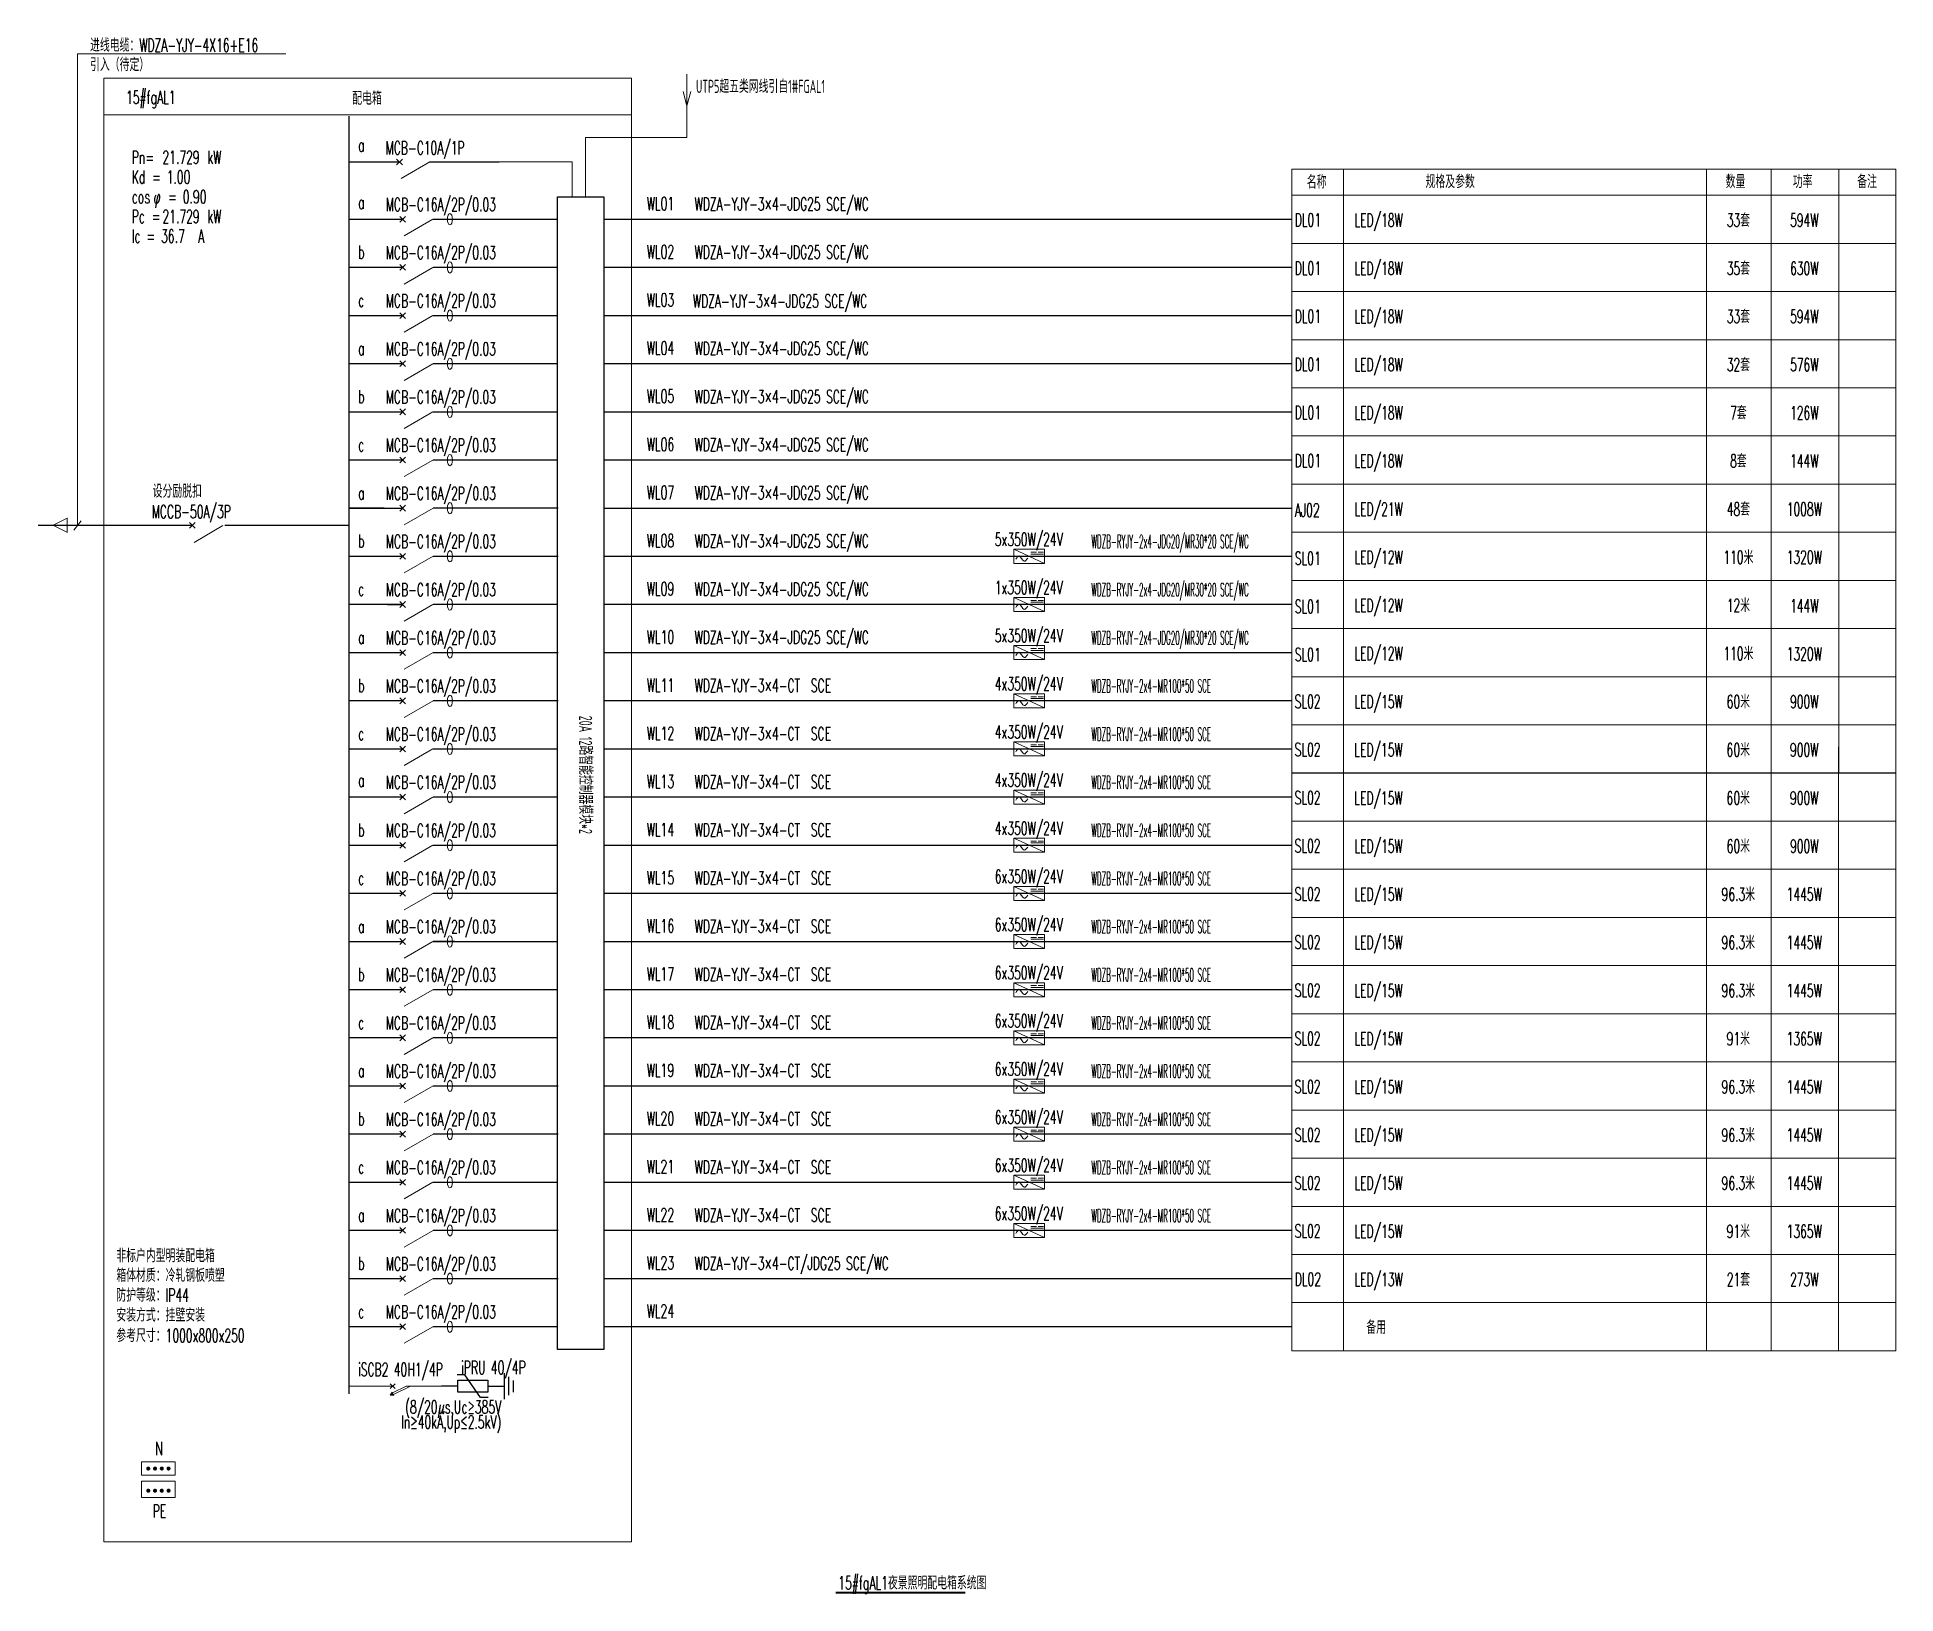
# Model space of a CAD drawing. Header units: millimetres. Extents: x -158656 to -149924, y -51573 to -51018.
# Drawn here: x -150419.5 to -149924.4, y -51432.2 to -51017.6 of the extents above; entities that cross this region are included whole.
import ezdxf
from ezdxf.enums import TextEntityAlignment as Align

# ---------------------------------------------------------------- set-up
doc = ezdxf.new("R2010")
doc.units = ezdxf.units.MM
doc.header["$MEASUREMENT"] = 0
doc.layers.get('0').update_dxf_attribs({"lineweight": 15})
doc.layers.add('0-配电系统图', color=7, linetype='Continuous', lineweight=18)
doc.layers.add('FG-说明', color=7, linetype='Continuous', lineweight=9)
for name, color, linetype in [('FG-灯具', 3, 'Continuous'), ('FG-照明文字说明', 7, 'Continuous'), ('电气', 3, 'Continuous')]:
    doc.layers.add(name, color=color, linetype=linetype)
doc.styles.add('_TEL_DIM', font='SIMPLEX', dxfattribs={"width": 0.8, "height": 3.5, "bigfont": 'HZTXT'})
doc.styles.add('XD2008', font='xd-hzs.shx', dxfattribs={"width": 0.7, "bigfont": 'xd-hztxt.shx'})

msp = doc.modelspace()

# ---------------------------------------------------------------- texts
at = {"layer": 'FG-照明文字说明', "color": 0, "style": 'XD2008', "width": 0.65}
msp.add_text('UTP5超五类网线引自1#FGAL1', height=3.5, dxfattribs=at).set_placement((-150244.01, -51032.47))
msp.add_text('20A 12路智能控制器模块*2', height=3.5, rotation=270, dxfattribs=at).set_placement((-150275.17, -51198.31))
at = {"layer": 'FG-说明', "style": '_TEL_DIM'}
for s, width, p in [('进线电缆：WDZA-YJY-4X16+E16', 0.6, (-150405.43, -51021.48, 27.42)), ('引入（待定）', 0.6, (-150405.43, -51026.67, 27.42)), ('15#fgAL1', 0.6, (-150395.86, -51035.38)), ('配电箱', 0.6, (-150335.59, -51035.62)), ('Pn=', 0.6, (-150394.3, -51051.36)), ('21.729', 0.6, (-150386.13, -51051.36)), ('kW', 0.6, (-150374.19, -51051.36)), ('a', 0.6, (-150334.03, -51048.1)), ('MCB-C10A/1P ', 0.6, (-150326.7, -51048.82)), ('Kd', 0.6, (-150394.3, -51056.61)), ('1.00', 0.6, (-150385, -51056.61)), ('=', 0.6, (-150388.9, -51056.61)), ('0.90', 0.6, (-150380.71, -51061.86)), ('名称', 0.6, (-150081.32, -51057.92)), ('规格及参数', 0.6, (-150049.69, -51057.82)), ('数量', 0.6, (-149969.76, -51057.82)), ('功率', 0.6, (-149951.87, -51057.82)), ('备注', 0.6, (-149934.72, -51057.82)), ('cos', 0.6, (-150394.3, -51061.86)), ('φ', 0.6, (-150388.54, -51061.86)), ('=', 0.6, (-150384.61, -51061.86)), ('a', 0.6, (-150334.03, -51063.36)), ('MCB-C16A/2P/0.03', 0.6, (-150326.65, -51063.91)), ('WL01', 0.6, (-150257.13, -51063.69)), ('WDZA-YJY-3×4-JDG25 SCE/WC', 0.6, (-150244.39, -51063.79)), ('Pc', 0.6, (-150394.3, -51067.11)), ('=', 0.6, (-150389.01, -51067.11)), ('21.729', 0.6, (-150386.13, -51067.1)), ('kW', 0.6, (-150374.19, -51067.1)), ('LED/18W', 0.6, (-150068.65, -51068.11, -88.1)), ('Ic', 0.6, (-150394.3, -51072.36)), ('=', 0.6, (-150390.39, -51072.36)), ('36.7', 0.6, (-150386.49, -51072.36)), ('A', 0.6, (-150376.66, -51072.36)), ('b', 0.6, (-150334.03, -51076.62)), ('MCB-C16A/2P/0.03', 0.6, (-150326.65, -51076.73)), ('WL02', 0.6, (-150257.13, -51076.51)), ('WDZA-YJY-3×4-JDG25 SCE/WC', 0.6, (-150244.39, -51076.61)), ('LED/18W', 0.6, (-150068.65, -51080.93, -88.1)), ('c', 0.6, (-150334.03, -51089.44)), ('MCB-C16A/2P/0.03', 0.6, (-150326.65, -51089.56)), ('WL03', 0.6, (-150257.13, -51089.34)), ('WDZA-YJY-3×4-JDG25 SCE/WC', 0.6, (-150244.84, -51089.64)), ('LED/18W', 0.6, (-150068.65, -51093.75, -88.1)), ('MCB-C16A/2P/0.03', 0.6, (-150326.65, -51102.38)), ('WDZA-YJY-3×4-JDG25 SCE/WC', 0.6, (-150244.39, -51102.25)), ('a', 0.6, (-150334.03, -51102.26)), ('WL04', 0.6, (-150257.13, -51102.16)), ('LED/18W', 0.6, (-150068.65, -51106.58, -88.1)), ('b', 0.6, (-150334.03, -51115.09)), ('MCB-C16A/2P/0.03', 0.6, (-150326.65, -51115.2)), ('WL05', 0.6, (-150257.13, -51114.98)), ('WDZA-YJY-3×4-JDG25 SCE/WC', 0.6, (-150244.39, -51115.08)), ('LED/18W', 0.6, (-150068.65, -51119.4, -88.1)), ('c', 0.6, (-150334.03, -51127.91)), ('MCB-C16A/2P/0.03', 0.6, (-150326.65, -51128.03)), ('WL06', 0.6, (-150257.13, -51127.81)), ('WDZA-YJY-3×4-JDG25 SCE/WC', 0.6, (-150244.39, -51127.9)), ('LED/18W', 0.6, (-150068.65, -51132.22, -88.1)), ('设分励脱扣', 0.6, (-150388.75, -51140.27, 11.52)), ('MCB-C16A/2P/0.03', 0.6, (-150326.64, -51140.85)), ('WL07', 0.6, (-150257.13, -51140.63)), ('WDZA-YJY-3×4-JDG25 SCE/WC', 0.6, (-150244.38, -51140.72)), ('MCCB-50A/3P', 0.6, (-150388.99, -51145.72)), ('a', 0.6, (-150334.03, -51140.73)), ('LED/21W', 0.6, (-150068.65, -51145.05, -88.1)), ('b', 0.6, (-150334.03, -51153.55)), ('MCB-C16A/2P/0.03', 0.6, (-150326.64, -51153.68)), ('WL08', 0.6, (-150257.13, -51153.46)), ('WDZA-YJY-3×4-JDG25 SCE/WC', 0.6, (-150244.38, -51153.55)), ('5x350W/24V', 0.6, (-150164.42, -51153.11)), ('WDZB-RYJY-2x4-JDG20/MR30*20 SCE/WC', 0.4, (-150138.66, -51153.67)), ('LED/12W', 0.6, (-150068.65, -51157.87, -88.1)), ('MCB-C16A/2P/0.03', 0.6, (-150326.65, -51166.5)), ('WDZA-YJY-3×4-JDG25 SCE/WC', 0.6, (-150244.39, -51166.37)), ('1x350W/24V', 0.6, (-150164.43, -51165.93)), ('WDZB-RYJY-2x4-JDG20/MR30*20 SCE/WC', 0.4, (-150138.67, -51166.5)), ('c', 0.6, (-150334.03, -51166.38)), ('WL09', 0.6, (-150257.13, -51166.28)), ('LED/12W', 0.6, (-150068.65, -51170.69, -88.1)), ('a', 0.6, (-150334.03, -51179.2)), ('MCB-C16A/2P/0.03', 0.6, (-150326.64, -51179.32)), ('WL10', 0.6, (-150257.13, -51179.1)), ('WDZA-YJY-3×4-JDG25 SCE/WC', 0.6, (-150244.39, -51179.19)), ('5x350W/24V', 0.6, (-150164.42, -51178.76)), ('WDZB-RYJY-2x4-JDG20/MR30*20 SCE/WC', 0.4, (-150138.67, -51179.32)), ('LED/12W', 0.6, (-150068.65, -51183.51, -88.1)), ('b', 0.6, (-150334.03, -51192.03)), ('MCB-C16A/2P/0.03', 0.6, (-150326.64, -51192.15)), ('WL11', 0.6, (-150257.13, -51191.93)), ('WDZA-YJY-3×4-CT  SCE', 0.6, (-150244.39, -51192.02)), ('4x350W/24V', 0.6, (-150164.42, -51191.58)), ('WDZB-RYJY-2x4-MR100*50 SCE', 0.4, (-150138.67, -51192.14)), ('LED/15W', 0.6, (-150068.66, -51196.34, -88.1)), ('MCB-C16A/2P/0.03', 0.6, (-150326.65, -51204.97)), ('WL12', 0.6, (-150257.13, -51204.75)), ('WDZA-YJY-3×4-CT  SCE', 0.6, (-150244.4, -51204.84)), ('4x350W/24V', 0.6, (-150164.42, -51204.41)), ('WDZB-RYJY-2x4-MR100*50 SCE', 0.4, (-150138.67, -51204.97)), ('c', 0.6, (-150334.03, -51204.85)), ('LED/15W', 0.6, (-150068.68, -51209.16, -88.1)), ('a', 0.6, (-150334.03, -51217.24)), ('MCB-C16A/2P/0.03', 0.6, (-150326.65, -51217.79)), ('WL13', 0.6, (-150257.14, -51217.57)), ('WDZA-YJY-3×4-CT  SCE', 0.6, (-150244.4, -51217.67)), ('4x350W/24V', 0.6, (-150164.42, -51217.23)), ('WDZB-RYJY-2x4-MR100*50 SCE', 0.4, (-150138.67, -51217.79)), ('LED/15W', 0.6, (-150068.68, -51221.99, -88.1)), ('MCB-C16A/2P/0.03', 0.6, (-150326.65, -51230.62)), ('WL14', 0.6, (-150257.14, -51230.4)), ('4x350W/24V', 0.6, (-150164.42, -51230.05)), ('b', 0.6, (-150334.03, -51230.5)), ('WDZA-YJY-3×4-CT  SCE', 0.6, (-150244.39, -51230.49)), ('WDZB-RYJY-2x4-MR100*50 SCE', 0.4, (-150138.67, -51230.61)), ('LED/15W', 0.6, (-150068.66, -51234.81, -88.1)), ('c', 0.6, (-150334.03, -51243.32)), ('MCB-C16A/2P/0.03', 0.6, (-150326.65, -51243.44)), ('WL15', 0.6, (-150257.14, -51243.22)), ('WDZA-YJY-3×4-CT  SCE', 0.6, (-150244.39, -51243.31)), ('6x350W/24V', 0.6, (-150164.42, -51242.87)), ('WDZB-RYJY-2x4-MR100*50 SCE', 0.4, (-150138.67, -51243.44)), ('LED/15W', 0.6, (-150068.66, -51247.64, -88.1)), ('6x350W/24V', 0.6, (-150164.42, -51255.7)), ('a', 0.6, (-150334.03, -51256.14)), ('MCB-C16A/2P/0.03', 0.6, (-150326.65, -51256.26)), ('WL16', 0.6, (-150257.14, -51256.04)), ('WDZA-YJY-3×4-CT  SCE', 0.6, (-150244.39, -51256.14)), ('WDZB-RYJY-2x4-MR100*50 SCE', 0.4, (-150138.67, -51256.26)), ('LED/15W', 0.6, (-150068.66, -51260.46, -88.1)), ('b', 0.6, (-150334.03, -51268.97)), ('MCB-C16A/2P/0.03', 0.6, (-150326.65, -51269.08)), ('WL17', 0.6, (-150257.14, -51268.86)), ('WDZA-YJY-3×4-CT  SCE', 0.6, (-150244.39, -51268.96)), ('6x350W/24V', 0.6, (-150164.42, -51268.52)), ('WDZB-RYJY-2x4-MR100*50 SCE', 0.4, (-150138.67, -51269.08)), ('LED/15W', 0.6, (-150068.66, -51273.28, -88.1)), ('c', 0.6, (-150334.03, -51281.79)), ('MCB-C16A/2P/0.03', 0.6, (-150326.65, -51281.91)), ('WL18', 0.6, (-150257.14, -51281.69)), ('WDZA-YJY-3×4-CT  SCE', 0.6, (-150244.39, -51281.78)), ('6x350W/24V', 0.6, (-150164.42, -51281.34)), ('WDZB-RYJY-2x4-MR100*50 SCE', 0.4, (-150138.67, -51281.91)), ('LED/15W', 0.6, (-150068.66, -51286.1, -88.1)), ('MCB-C16A/2P/0.03', 0.6, (-150326.64, -51294.73)), ('WL19', 0.6, (-150257.14, -51294.51)), ('WDZA-YJY-3×4-CT  SCE', 0.6, (-150244.39, -51294.61)), ('6x350W/24V', 0.6, (-150164.42, -51294.17)), ('WDZB-RYJY-2x4-MR100*50 SCE', 0.4, (-150138.67, -51294.73)), ('a', 0.6, (-150334.03, -51294.61)), ('LED/15W', 0.6, (-150068.66, -51298.93, -88.1)), ('b', 0.6, (-150334.03, -51307.43)), ('MCB-C16A/2P/0.03', 0.6, (-150326.64, -51307.56)), ('WL20', 0.6, (-150257.14, -51307.33)), ('WDZA-YJY-3×4-CT  SCE', 0.6, (-150244.39, -51307.43)), ('6x350W/24V', 0.6, (-150164.42, -51306.99)), ('WDZB-RYJY-2x4-MR100*50 SCE', 0.4, (-150138.67, -51307.55)), ('LED/15W', 0.6, (-150068.66, -51311.75, -88.1)), ('6x350W/24V', 0.6, (-150164.42, -51319.81)), ('c', 0.6, (-150334.03, -51320.26)), ('MCB-C16A/2P/0.03', 0.6, (-150326.65, -51320.38)), ('WL21', 0.6, (-150257.14, -51320.16)), ('WDZA-YJY-3×4-CT  SCE', 0.6, (-150244.39, -51320.25)), ('WDZB-RYJY-2x4-MR100*50 SCE', 0.4, (-150138.67, -51320.38)), ('LED/15W', 0.6, (-150068.66, -51324.57, -88.1)), ('a', 0.6, (-150334.03, -51333.08)), ('MCB-C16A/2P/0.03', 0.6, (-150326.64, -51333.2)), ('WL22', 0.6, (-150257.14, -51332.98)), ('WDZA-YJY-3×4-CT  SCE', 0.6, (-150244.39, -51333.08)), ('6x350W/24V', 0.6, (-150164.42, -51332.64)), ('WDZB-RYJY-2x4-MR100*50 SCE', 0.4, (-150138.67, -51333.2)), ('LED/15W', 0.6, (-150068.66, -51337.4, -88.1)), ('非标户内型明装配电箱', 0.6, (-150398.43, -51343.87)), ('箱体材质：冷轧钢板喷塑', 0.6, (-150398.43, -51349.11)), ('b', 0.6, (-150334.03, -51345.91)), ('MCB-C16A/2P/0.03', 0.6, (-150326.64, -51346.03)), ('WL23', 0.6, (-150257.14, -51345.8)), ('WDZA-YJY-3×4-CT/JDG25 SCE/WC', 0.6, (-150244.39, -51345.9)), ('防护等级：IP44 ', 0.6, (-150398.43, -51354.37)), ('LED/13W', 0.6, (-150068.65, -51350.22, -88.1)), ('MCB-C16A/2P/0.03', 0.6, (-150326.65, -51358.85)), ('WL24', 0.6, (-150257.14, -51358.63)), ('安装方式：挂壁安装', 0.6, (-150398.43, -51359.69)), ('c', 0.6, (-150334.03, -51358.73)), ('备用', 0.6, (-150065.46, -51362.95)), ('参考尺寸：1000x800x250', 0.6, (-150398.43, -51365.12)), ('N', 0.6, (-150388.05, -51395.21)), ('PE', 0.6, (-150388.75, -51411.88)), ('15#fgAL1夜景照明配电箱系统图', 0.6, (-150206.13, -51431.01))]:
    msp.add_text(s, height=3.5, dxfattribs=dict(at, width=width)).set_placement(p)
at = {"layer": 'FG-说明', "style": '_TEL_DIM', "width": 0.6}
for s, p in [('DL01', (-150084.54, -51066.28)), ('DL01', (-150084.54, -51079.11)), ('DL01', (-150084.54, -51091.93)), ('DL01', (-150084.54, -51104.75)), ('DL01', (-150084.54, -51117.57)), ('DL01', (-150084.54, -51130.4)), ('AJ02', (-150084.54, -51143.57)), ('SL01', (-150084.54, -51156.39)), ('SL01', (-150084.54, -51169.22)), ('SL01', (-150084.54, -51182.04)), ('SL02', (-150084.56, -51194.52)), ('SL02', (-150084.57, -51207.34)), ('SL02', (-150084.57, -51220.16)), ('SL02', (-150084.56, -51232.99)), ('SL02', (-150084.56, -51245.81)), ('SL02', (-150084.56, -51258.63)), ('SL02', (-150084.56, -51271.46)), ('SL02', (-150084.56, -51284.28)), ('SL02', (-150084.56, -51297.1)), ('SL02', (-150084.56, -51309.92)), ('SL02', (-150084.56, -51322.75)), ('SL02', (-150084.56, -51335.57)), ('DL02', (-150084.54, -51348.4))]:
    msp.add_text(s, height=3.5, dxfattribs=at).set_placement(p, align=Align.MIDDLE_LEFT)
for s, p in [('33套', (-149966.36, -51068.11)), ('594W', (-149948.82, -51068.11)), ('35套', (-149966.36, -51080.93)), ('630W', (-149948.82, -51080.93)), ('33套', (-149966.36, -51093.75)), ('594W', (-149948.82, -51093.75)), ('32套', (-149966.36, -51106.58)), ('576W', (-149948.82, -51106.58)), ('7套', (-149966.36, -51119.4)), ('126W', (-149948.82, -51119.4)), ('8套', (-149966.36, -51132.22)), ('144W', (-149948.82, -51132.22)), ('48套', (-149966.36, -51145.05)), ('1008W', (-149948.82, -51145.05)), ('110米', (-149966.36, -51157.87)), ('1320W', (-149948.82, -51157.87)), ('12米', (-149966.36, -51170.69)), ('144W', (-149948.82, -51170.8)), ('110米', (-149966.36, -51183.51)), ('1320W', (-149948.82, -51183.63)), ('60米', (-149966.38, -51196.34)), ('900W', (-149948.83, -51196.34)), ('60米', (-149966.39, -51209.16)), ('900W', (-149948.84, -51209.16)), ('60米', (-149966.39, -51221.99)), ('900W', (-149948.84, -51221.99)), ('60米', (-149966.38, -51234.81)), ('900W', (-149948.83, -51234.81)), ('96.3米', (-149966.38, -51247.64)), ('1445W', (-149948.83, -51247.64)), ('96.3米', (-149966.38, -51260.46)), ('1445W', (-149948.83, -51260.46)), ('96.3米', (-149966.38, -51273.28)), ('1445W', (-149948.83, -51273.28)), ('91米', (-149966.38, -51286.1)), ('1365W', (-149948.83, -51286.1)), ('96.3米', (-149966.38, -51298.93)), ('1445W', (-149948.83, -51298.93)), ('96.3米', (-149966.38, -51311.75)), ('1445W', (-149948.83, -51311.75)), ('96.3米', (-149966.38, -51324.57)), ('1445W', (-149948.83, -51324.57)), ('91米', (-149966.38, -51337.4)), ('1365W', (-149948.83, -51337.4)), ('21套', (-149966.36, -51350.22)), ('273W', (-149948.82, -51350.22)), ('iSCB2 40H1/4P', (-150322.76, -51374.17)), ('iPRU 40/4P', (-150297.98, -51373.67))]:
    msp.add_text(s, height=3.5, dxfattribs=at).set_placement(p, align=Align.CENTER)
for s, p in [('(8/20μs,Uc≥385V', (-150295.91, -51384.17)), ('In≥40kA,Up≤2.5kV)', (-150295.91, -51388.17))]:
    msp.add_text(s, height=3.5, dxfattribs=at).set_placement(p, align=Align.RIGHT)

# ---------------------------------------------------------------- blocks, each defined once
blk = doc.blocks.new('0208D')
at = {"color": 3, "linetype": 'Continuous', "const_width": 0.3}
blk.add_lwpolyline([(0, -7.5), (0, 0)], dxfattribs=at)
blk.add_lwpolyline([(0, -7.5), (2.5, -2.5), (-2.5, -2.5)], close=True, dxfattribs=at)
blk = doc.blocks.new('过流保护SPD')
at = {"layer": '电气', "color": 3}
for p, q in [((435, 0), (0, 0)), ((625, 298), (424, 298)), ((435, 163), (1235, 163)), ((435, -163), (435, 163)), ((1046, -298), (625, 298)), ((1235, 163), (1235, -163)), ((1235, 0), (1671, 0)), ((1671, 347), (1671, -347)), ((1789, 251), (1789, -242)), ((1911, 152), (1911, -157)), ((1235, -163), (435, -163)), ((1246, -298), (1046, -298))]:
    blk.add_line(p, q, dxfattribs=at)

# ---------------------------------------------------------------- hatches: boundary and pattern name
at = {"layer": 'FG-说明'}
msp.add_hatch(color=256, dxfattribs=at).paths.add_polyline_path([(-150325.49, -51379.28), (-150324.49, -51379.34), (-150324.93, -51378.45)])

# ---------------------------------------------------------------- linework, layer by layer
at = {"color": 4}
msp.add_line((-150277, -51060.14), (-150277, -51050.85), dxfattribs=at)
for p, q in [((-150085.32, -51052.76), (-150085.32, -51213.57)), ((-150071.54, -51052.76), (-150071.54, -51213.57)), ((-149974.86, -51052.76), (-149974.86, -51213.57)), ((-149957.61, -51052.76), (-149957.61, -51213.57)), ((-149939.64, -51052.76), (-149939.64, -51213.57)), ((-149924.42, -51052.76), (-149924.42, -51213.57)), ((-150071.56, -51206.64), (-150071.56, -51367.46)), ((-149974.87, -51206.64), (-149974.87, -51367.46)), ((-149957.62, -51206.64), (-149957.62, -51367.46)), ((-149939.65, -51206.64), (-149939.65, -51367.46)), ((-150085.32, -51213.57), (-150085.33, -51367.46)), ((-149924.42, -51213.57), (-149924.43, -51367.46))]:
    msp.add_line(p, q)
for points in [[(-150265.94, -51044.32), (-150246.44, -51044.32), (-150246.44, -51027.47)], [(-150247.44, -51032.12), (-150246.44, -51035.9)], [(-150245.43, -51032.12), (-150246.44, -51035.9)], [(-150265.94, -51044.32), (-150273.43, -51044.32), (-150273.43, -51060.14)]]:
    msp.add_lwpolyline(points)
msp.add_lwpolyline([(-150296.41, -51050.85), (-150277, -51050.85)], dxfattribs=at)
at = {"layer": '0-配电系统图', "ltscale": 0.2}
for p, q in [((-150408.77, -51147.64), (-150408.76, -51022.06)), ((-150408.76, -51022.06), (-150353.27, -51022.06)), ((-150407.78, -51146.38), (-150409.76, -51148.9)), ((-150378.94, -51148.41), (-150377.4, -51146.86)), ((-150378.94, -51146.86), (-150377.4, -51148.41)), ((-150370.09, -51147.63), (-150377.7, -51152.16))]:
    msp.add_line(p, q, dxfattribs=at)
at = {"layer": '0-配电系统图', "ltscale": 100}
msp.add_line((-150401.79, -51038.3), (-150261.17, -51038.3), dxfattribs=at)
at = {"layer": '0-配电系统图'}
for p, q in [((-150323.78, -51050.08), (-150322.23, -51051.62)), ((-150323.78, -51051.62), (-150322.23, -51050.08)), ((-150314.93, -51050.85), (-150322.59, -51055.27)), ((-150322.92, -51065.34), (-150321.37, -51066.88)), ((-150322.92, -51066.88), (-150321.37, -51065.34)), ((-150322.92, -51065.34), (-150321.37, -51066.88)), ((-150322.92, -51066.88), (-150321.37, -51065.34)), ((-150314.08, -51066.1), (-150321.73, -51070.53)), ((-150322.92, -51078.16), (-150321.37, -51079.7)), ((-150322.92, -51079.7), (-150321.37, -51078.16)), ((-150322.92, -51078.16), (-150321.37, -51079.7)), ((-150322.92, -51079.7), (-150321.37, -51078.16)), ((-150314.08, -51078.93), (-150321.73, -51083.35)), ((-150322.92, -51090.98), (-150321.37, -51092.53)), ((-150322.92, -51092.53), (-150321.37, -51090.98)), ((-150322.92, -51090.98), (-150321.37, -51092.53)), ((-150322.92, -51092.53), (-150321.37, -51090.98)), ((-150314.08, -51091.75), (-150321.73, -51096.17)), ((-150322.92, -51103.81), (-150321.37, -51105.35)), ((-150322.92, -51105.35), (-150321.37, -51103.81)), ((-150322.92, -51103.81), (-150321.37, -51105.35)), ((-150322.92, -51105.35), (-150321.37, -51103.81)), ((-150314.08, -51104.57), (-150321.73, -51109)), ((-150322.92, -51116.63), (-150321.37, -51118.17)), ((-150322.92, -51118.17), (-150321.37, -51116.63)), ((-150322.92, -51116.63), (-150321.37, -51118.17)), ((-150322.92, -51118.17), (-150321.37, -51116.63)), ((-150314.08, -51117.4), (-150321.73, -51121.82)), ((-150322.92, -51129.45), (-150321.37, -51131)), ((-150322.92, -51131), (-150321.37, -51129.45)), ((-150322.92, -51129.45), (-150321.37, -51131)), ((-150322.92, -51131), (-150321.37, -51129.45)), ((-150314.08, -51130.22), (-150321.73, -51134.64)), ((-150322.92, -51142.27), (-150321.37, -51143.82)), ((-150322.92, -51143.82), (-150321.37, -51142.27)), ((-150322.91, -51142.27), (-150321.37, -51143.82)), ((-150322.91, -51143.82), (-150321.37, -51142.27)), ((-150322.91, -51142.27), (-150321.37, -51143.82)), ((-150322.91, -51143.82), (-150321.37, -51142.27)), ((-150314.07, -51143.04), (-150321.73, -51147.46)), ((-150322.92, -51155.1), (-150321.37, -51156.65)), ((-150322.92, -51156.65), (-150321.37, -51155.1)), ((-150322.91, -51155.1), (-150321.37, -51156.65)), ((-150322.91, -51156.65), (-150321.37, -51155.1)), ((-150322.91, -51155.1), (-150321.37, -51156.65)), ((-150322.91, -51156.65), (-150321.37, -51155.1)), ((-150314.07, -51155.87), (-150321.72, -51160.29)), ((-150322.92, -51167.92), (-150321.37, -51169.47)), ((-150322.92, -51169.47), (-150321.37, -51167.92)), ((-150322.92, -51167.92), (-150321.37, -51169.47)), ((-150322.92, -51169.47), (-150321.37, -51167.92)), ((-150314.08, -51168.69), (-150321.73, -51173.11)), ((-150322.92, -51180.75), (-150321.37, -51182.29)), ((-150322.92, -51182.29), (-150321.37, -51180.75)), ((-150322.91, -51180.75), (-150321.37, -51182.29)), ((-150322.91, -51182.29), (-150321.37, -51180.75)), ((-150322.91, -51180.75), (-150321.37, -51182.29)), ((-150322.91, -51182.29), (-150321.37, -51180.75)), ((-150314.07, -51181.51), (-150321.73, -51185.94)), ((-150322.92, -51193.57), (-150321.37, -51195.12)), ((-150322.92, -51195.12), (-150321.37, -51193.57)), ((-150322.91, -51193.57), (-150321.37, -51195.12)), ((-150322.91, -51195.12), (-150321.37, -51193.57)), ((-150322.91, -51193.57), (-150321.37, -51195.12)), ((-150322.91, -51195.12), (-150321.37, -51193.57)), ((-150314.07, -51194.34), (-150321.72, -51198.76)), ((-150322.92, -51206.39), (-150321.37, -51207.94)), ((-150322.92, -51207.94), (-150321.37, -51206.39)), ((-150322.92, -51206.39), (-150321.37, -51207.94)), ((-150322.92, -51207.94), (-150321.37, -51206.39)), ((-150314.08, -51207.16), (-150321.73, -51211.58)), ((-150322.92, -51219.22), (-150321.37, -51220.76)), ((-150322.92, -51220.76), (-150321.37, -51219.22)), ((-150322.92, -51219.22), (-150321.37, -51220.76)), ((-150322.92, -51220.76), (-150321.37, -51219.22)), ((-150314.08, -51219.99), (-150321.73, -51224.41)), ((-150322.92, -51232.04), (-150321.37, -51233.59)), ((-150322.92, -51233.59), (-150321.37, -51232.04)), ((-150322.92, -51232.04), (-150321.37, -51233.59)), ((-150322.92, -51233.59), (-150321.37, -51232.04)), ((-150314.08, -51232.81), (-150321.73, -51237.23)), ((-150322.92, -51244.86), (-150321.37, -51246.41)), ((-150322.92, -51246.41), (-150321.37, -51244.86)), ((-150322.92, -51244.86), (-150321.37, -51246.41)), ((-150322.92, -51246.41), (-150321.37, -51244.86)), ((-150314.08, -51245.63), (-150321.73, -51250.05)), ((-150322.92, -51257.69), (-150321.37, -51259.23)), ((-150322.92, -51259.23), (-150321.37, -51257.69)), ((-150322.92, -51257.69), (-150321.37, -51259.23)), ((-150322.92, -51259.23), (-150321.37, -51257.69)), ((-150314.08, -51258.45), (-150321.73, -51262.88)), ((-150322.92, -51270.51), (-150321.37, -51272.05)), ((-150322.92, -51272.05), (-150321.37, -51270.51)), ((-150322.92, -51270.51), (-150321.37, -51272.05)), ((-150322.92, -51272.05), (-150321.37, -51270.51)), ((-150314.08, -51271.28), (-150321.73, -51275.7)), ((-150322.92, -51283.33), (-150321.37, -51284.88)), ((-150322.92, -51284.88), (-150321.37, -51283.33)), ((-150322.92, -51283.33), (-150321.37, -51284.88)), ((-150322.92, -51284.88), (-150321.37, -51283.33)), ((-150314.08, -51284.1), (-150321.73, -51288.52)), ((-150322.92, -51296.15), (-150321.37, -51297.7)), ((-150322.92, -51297.7), (-150321.37, -51296.15)), ((-150322.91, -51296.15), (-150321.37, -51297.7)), ((-150322.91, -51297.7), (-150321.37, -51296.15)), ((-150322.91, -51296.15), (-150321.37, -51297.7)), ((-150322.91, -51297.7), (-150321.37, -51296.15)), ((-150314.07, -51296.92), (-150321.73, -51301.34)), ((-150322.92, -51308.98), (-150321.37, -51310.53)), ((-150322.92, -51310.53), (-150321.37, -51308.98)), ((-150322.91, -51308.98), (-150321.37, -51310.53)), ((-150322.91, -51310.53), (-150321.37, -51308.98)), ((-150322.91, -51308.98), (-150321.37, -51310.53)), ((-150322.91, -51310.53), (-150321.37, -51308.98)), ((-150314.07, -51309.75), (-150321.72, -51314.17)), ((-150322.92, -51321.8), (-150321.37, -51323.35)), ((-150322.92, -51323.35), (-150321.37, -51321.8)), ((-150322.92, -51321.8), (-150321.37, -51323.35)), ((-150322.92, -51323.35), (-150321.37, -51321.8)), ((-150314.08, -51322.57), (-150321.73, -51326.99)), ((-150322.92, -51334.63), (-150321.37, -51336.17)), ((-150322.92, -51336.17), (-150321.37, -51334.63)), ((-150322.91, -51334.63), (-150321.37, -51336.17)), ((-150322.91, -51336.17), (-150321.37, -51334.63)), ((-150322.91, -51334.63), (-150321.37, -51336.17)), ((-150322.91, -51336.17), (-150321.37, -51334.63)), ((-150314.07, -51335.39), (-150321.73, -51339.82)), ((-150322.92, -51347.45), (-150321.37, -51349)), ((-150322.92, -51349), (-150321.37, -51347.45)), ((-150322.91, -51347.45), (-150321.37, -51349)), ((-150322.91, -51349), (-150321.37, -51347.45)), ((-150322.91, -51347.45), (-150321.37, -51349)), ((-150322.91, -51349), (-150321.37, -51347.45)), ((-150314.07, -51348.22), (-150321.72, -51352.64)), ((-150322.92, -51360.27), (-150321.37, -51361.82)), ((-150322.92, -51361.82), (-150321.37, -51360.27)), ((-150322.92, -51360.27), (-150321.37, -51361.82)), ((-150322.92, -51361.82), (-150321.37, -51360.27)), ((-150314.08, -51361.04), (-150321.73, -51365.46)), ((-150382.72, -51397.01), (-150391.72, -51397.01)), ((-150391.72, -51397.01), (-150391.72, -51400.61)), ((-150382.72, -51400.61), (-150382.72, -51397.01)), ((-150391.72, -51400.61), (-150382.72, -51400.61)), ((-150382.72, -51402.16), (-150391.72, -51402.16)), ((-150391.72, -51402.16), (-150391.72, -51406.51)), ((-150382.72, -51406.51), (-150382.72, -51402.16)), ((-150391.72, -51406.51), (-150382.72, -51406.51))]:
    msp.add_line(p, q, dxfattribs=at)
at = {"layer": '0-配电系统图', "ltscale": 100}
msp.add_lwpolyline([(-150401.79, -51028.5), (-150261.17, -51028.5), (-150261.17, -51418.31), (-150401.79, -51418.31)], close=True, dxfattribs=at)
at = {"layer": '0-配电系统图', "const_width": 0.36}
for points in [[(-150336.42, -51038.6), (-150336.42, -51378.95)], [(-150336.42, -51050.85), (-150323, -51050.85)], [(-150314.93, -51050.85), (-150296.41, -51050.85)], [(-150336.42, -51066.11), (-150322.15, -51066.11)], [(-150336.42, -51078.93), (-150322.15, -51078.93)], [(-150336.42, -51091.75), (-150322.15, -51091.76)], [(-150336.42, -51104.58), (-150322.15, -51104.58)], [(-150336.42, -51117.4), (-150322.15, -51117.4)], [(-150336.42, -51130.22), (-150322.15, -51130.22)], [(-150419.33, -51147.64), (-150378.17, -51147.64)], [(-150369.6, -51147.6), (-150336.44, -51147.6)], [(-150336.42, -51143.04), (-150322.15, -51143.05)], [(-150336.42, -51143.05), (-150322.14, -51143.05)], [(-150336.42, -51155.87), (-150322.14, -51155.87)], [(-150336.42, -51155.87), (-150322.14, -51155.87)], [(-150336.42, -51168.69), (-150322.15, -51168.7)], [(-150336.42, -51181.52), (-150322.14, -51181.52)], [(-150336.42, -51181.52), (-150322.15, -51181.52)], [(-150336.42, -51194.34), (-150322.14, -51194.34)], [(-150336.42, -51194.34), (-150322.14, -51194.34)], [(-150336.42, -51207.16), (-150322.15, -51207.17)], [(-150336.42, -51219.99), (-150322.15, -51219.99)], [(-150336.42, -51232.81), (-150322.15, -51232.81)], [(-150336.42, -51245.63), (-150322.15, -51245.64)], [(-150336.42, -51258.46), (-150322.15, -51258.46)], [(-150336.42, -51271.28), (-150322.15, -51271.28)], [(-150336.42, -51284.1), (-150322.15, -51284.1)], [(-150336.42, -51296.93), (-150322.14, -51296.93)], [(-150336.42, -51296.93), (-150322.15, -51296.93)], [(-150336.42, -51309.75), (-150322.14, -51309.75)], [(-150336.42, -51309.75), (-150322.14, -51309.75)], [(-150336.42, -51322.57), (-150322.15, -51322.58)], [(-150336.42, -51335.4), (-150322.14, -51335.4)], [(-150336.42, -51335.4), (-150322.15, -51335.4)], [(-150336.42, -51348.23), (-150322.14, -51348.22)], [(-150336.42, -51348.22), (-150322.14, -51348.22)], [(-150336.42, -51361.05), (-150322.15, -51361.05)]]:
    msp.add_lwpolyline(points, dxfattribs=at)
at = {"layer": '0-配电系统图', "const_width": 0.54}
for points in [[(-150389.92, -51399.08, 1), (-150389.92, -51398.54, 1)], [(-150388.12, -51399.08, 1), (-150388.12, -51398.54, 1)], [(-150386.32, -51399.08, 1), (-150386.32, -51398.54, 1)], [(-150384.52, -51399.08, 1), (-150384.52, -51398.54, 1)], [(-150389.92, -51404.98, 1), (-150389.92, -51404.44, 1)], [(-150388.12, -51404.98, 1), (-150388.12, -51404.44, 1)], [(-150386.32, -51404.98, 1), (-150386.32, -51404.44, 1)], [(-150384.52, -51404.98, 1), (-150384.52, -51404.44, 1)]]:
    msp.add_lwpolyline(points, format="xyb", close=True, dxfattribs=at)
at = {"layer": '0-配电系统图', "color": 7, "const_width": 0.515}
msp.add_lwpolyline([(-150206.79, -51431.85), (-150172.26, -51431.85)], dxfattribs=at)
at = {"layer": '0-配电系统图', "extrusion": (0, 0, -1)}
for centre in [(-150309.56, -51066.1), (-150309.56, -51078.93), (-150309.56, -51091.75), (-150309.56, -51104.57), (-150309.56, -51117.4), (-150309.56, -51130.22), (-150309.55, -51143.04), (-150309.55, -51155.87), (-150309.56, -51168.69), (-150309.55, -51181.51), (-150309.55, -51194.34), (-150309.56, -51207.16), (-150309.56, -51219.99), (-150309.56, -51232.81), (-150309.56, -51245.63), (-150309.56, -51258.45), (-150309.56, -51271.28), (-150309.56, -51284.1), (-150309.55, -51296.92), (-150309.55, -51309.75), (-150309.56, -51322.57), (-150309.55, -51335.39), (-150309.55, -51348.22), (-150309.56, -51361.04)]:
    msp.add_ellipse(centre, major_axis=(0, 1.51), ratio=0.444792, dxfattribs=at)
at = {"layer": 'FG-灯具'}
msp.add_lwpolyline([(-150280.91, -51060.14), (-150268.53, -51060.14), (-150268.53, -51367.14), (-150280.91, -51367.14)], close=True, dxfattribs=at)
at = {"layer": 'FG-说明', "color": 0}
for p, q in [((-150085.32, -51052.76), (-149924.42, -51052.76)), ((-150085.32, -51059.7), (-149924.42, -51059.7)), ((-150085.32, -51072.52), (-149924.42, -51072.52)), ((-150085.32, -51085.34), (-149924.42, -51085.34)), ((-150085.32, -51098.17), (-149924.42, -51098.17)), ((-150085.32, -51110.99), (-149924.42, -51110.99)), ((-150085.32, -51123.81), (-149924.42, -51123.81)), ((-150085.32, -51136.63), (-149924.42, -51136.63)), ((-150085.32, -51149.46), (-149924.42, -51149.46)), ((-150151.17, -51157.74), (-150159.33, -51154)), ((-150153.35, -51154.78), (-150154.86, -51154.78)), ((-150151.5, -51155.26), (-150154.86, -51155.26)), ((-150151.5, -51154.78), (-150152.89, -51154.78)), ((-150085.32, -51162.28), (-149924.42, -51162.28)), ((-150151.17, -51170.57), (-150159.33, -51166.83)), ((-150153.35, -51167.6), (-150154.86, -51167.6)), ((-150151.5, -51168.08), (-150154.86, -51168.08)), ((-150151.5, -51167.6), (-150152.89, -51167.6)), ((-150085.32, -51175.11), (-149924.42, -51175.11)), ((-150151.17, -51183.39), (-150159.33, -51179.66)), ((-150153.35, -51180.43), (-150154.86, -51180.43)), ((-150151.5, -51180.91), (-150154.86, -51180.91)), ((-150151.5, -51180.43), (-150152.89, -51180.43)), ((-150085.32, -51187.93), (-149924.42, -51187.93)), ((-150151.17, -51196.22), (-150159.33, -51192.48)), ((-150153.35, -51193.25), (-150154.86, -51193.25)), ((-150151.5, -51193.74), (-150154.86, -51193.74)), ((-150151.5, -51193.25), (-150152.89, -51193.25)), ((-150085.32, -51200.75), (-149924.42, -51200.75)), ((-150151.17, -51209.04), (-150159.33, -51205.3)), ((-150153.35, -51206.08), (-150154.86, -51206.08)), ((-150151.5, -51206.56), (-150154.86, -51206.56)), ((-150151.5, -51206.08), (-150152.89, -51206.08)), ((-150085.33, -51213.58), (-149924.43, -51213.58)), ((-150085.32, -51213.57), (-149924.42, -51213.57)), ((-150151.17, -51221.87), (-150159.33, -51218.13)), ((-150153.35, -51218.9), (-150154.86, -51218.9)), ((-150151.5, -51219.38), (-150154.86, -51219.38)), ((-150151.5, -51218.9), (-150152.89, -51218.9)), ((-150085.33, -51226.4), (-149924.43, -51226.4)), ((-150151.17, -51234.69), (-150159.33, -51230.95)), ((-150153.35, -51231.72), (-150154.86, -51231.72)), ((-150151.5, -51231.72), (-150152.89, -51231.72)), ((-150151.5, -51232.2), (-150154.86, -51232.2)), ((-150085.33, -51239.22), (-149924.43, -51239.22)), ((-150151.17, -51247.51), (-150159.33, -51243.77)), ((-150153.35, -51244.54), (-150154.86, -51244.54)), ((-150151.5, -51245.03), (-150154.86, -51245.03)), ((-150151.5, -51244.54), (-150152.89, -51244.54)), ((-150151.17, -51260.34), (-150159.33, -51256.6)), ((-150085.33, -51252.05), (-149924.43, -51252.05)), ((-150153.35, -51257.37), (-150154.86, -51257.37)), ((-150151.5, -51257.85), (-150154.86, -51257.85)), ((-150151.5, -51257.37), (-150152.89, -51257.37)), ((-150085.33, -51264.87), (-149924.43, -51264.87)), ((-150151.17, -51273.16), (-150159.33, -51269.42)), ((-150153.35, -51270.19), (-150154.86, -51270.19)), ((-150151.5, -51270.67), (-150154.86, -51270.67)), ((-150151.5, -51270.19), (-150152.89, -51270.19)), ((-150085.33, -51277.69), (-149924.43, -51277.69)), ((-150151.17, -51285.98), (-150159.33, -51282.24)), ((-150153.35, -51283.01), (-150154.86, -51283.01)), ((-150151.5, -51283.5), (-150154.86, -51283.5)), ((-150151.5, -51283.01), (-150152.89, -51283.01)), ((-150085.33, -51290.52), (-149924.43, -51290.52)), ((-150151.17, -51298.8), (-150159.33, -51295.07)), ((-150153.35, -51295.84), (-150154.86, -51295.84)), ((-150151.5, -51295.84), (-150152.89, -51295.84)), ((-150151.5, -51296.32), (-150154.86, -51296.32)), ((-150085.33, -51303.34), (-149924.43, -51303.34)), ((-150151.17, -51311.63), (-150159.33, -51307.89)), ((-150153.35, -51308.66), (-150154.86, -51308.66)), ((-150151.5, -51309.14), (-150154.86, -51309.14)), ((-150151.5, -51308.66), (-150152.89, -51308.66)), ((-150151.17, -51324.45), (-150159.33, -51320.71)), ((-150085.33, -51316.16), (-149924.43, -51316.16)), ((-150153.35, -51321.48), (-150154.86, -51321.48)), ((-150151.5, -51321.97), (-150154.86, -51321.97)), ((-150151.5, -51321.48), (-150152.89, -51321.48)), ((-150085.33, -51328.99), (-149924.43, -51328.99)), ((-150151.17, -51337.28), (-150159.33, -51333.54)), ((-150153.35, -51334.31), (-150154.86, -51334.31)), ((-150151.5, -51334.79), (-150154.86, -51334.79)), ((-150151.5, -51334.31), (-150152.89, -51334.31)), ((-150085.33, -51341.81), (-149924.43, -51341.81)), ((-150085.33, -51354.63), (-149924.43, -51354.63)), ((-150085.33, -51367.46), (-149924.43, -51367.46))]:
    msp.add_line(p, q, dxfattribs=at)
at = {"layer": 'FG-说明'}
for p, q in [((-150336.42, -51376.87), (-150325.42, -51376.87)), ((-150326.02, -51376.87), (-150324.82, -51376.87)), ((-150324.93, -51378.45), (-150325.49, -51379.28)), ((-150325.49, -51379.28), (-150324.49, -51379.34)), ((-150324.19, -51376.24), (-150325.46, -51377.51)), ((-150324.19, -51377.51), (-150325.46, -51376.24)), ((-150324.93, -51378.45), (-150324.49, -51379.34)), ((-150324.6, -51379.12), (-150320.1, -51376.87)), ((-150320.1, -51376.87), (-150311.85, -51376.87))]:
    msp.add_line(p, q, dxfattribs=at)
at = {"layer": 'FG-说明', "color": 0, "const_width": 0.36}
for points in [[(-150314.08, -51066.1), (-150280.74, -51066.11)], [(-150268.47, -51066.11), (-150085.32, -51066.11)], [(-150314.08, -51078.93), (-150280.74, -51078.93)], [(-150268.47, -51078.93), (-150085.32, -51078.93)], [(-150314.08, -51091.75), (-150280.74, -51091.75)], [(-150268.47, -51091.75), (-150085.32, -51091.75)], [(-150314.08, -51104.57), (-150280.74, -51104.58)], [(-150268.47, -51104.58), (-150085.32, -51104.58)], [(-150314.08, -51117.4), (-150280.74, -51117.4)], [(-150268.47, -51117.4), (-150085.32, -51117.4)], [(-150314.08, -51130.22), (-150280.74, -51130.22)], [(-150268.47, -51130.22), (-150085.32, -51130.22)], [(-150268.46, -51143.05), (-150085.32, -51143.05)], [(-150268.46, -51155.87), (-150085.32, -51155.87)], [(-150314.08, -51168.69), (-150280.74, -51168.69)], [(-150268.47, -51168.69), (-150085.32, -51168.69)], [(-150268.46, -51181.52), (-150085.32, -51181.52)], [(-150268.46, -51194.34), (-150085.32, -51194.34)], [(-150314.08, -51207.16), (-150280.74, -51207.16)], [(-150268.47, -51207.17), (-150085.32, -51207.17)], [(-150314.08, -51219.99), (-150280.74, -51219.99)], [(-150268.48, -51219.99), (-150085.33, -51219.99)], [(-150314.08, -51232.81), (-150280.74, -51232.81)], [(-150268.48, -51232.81), (-150085.33, -51232.81)], [(-150314.08, -51245.63), (-150280.74, -51245.63)], [(-150268.48, -51245.64), (-150085.33, -51245.64)], [(-150314.08, -51258.45), (-150280.74, -51258.46)], [(-150268.48, -51258.46), (-150085.33, -51258.46)], [(-150314.08, -51271.28), (-150280.74, -51271.28)], [(-150268.48, -51271.28), (-150085.33, -51271.28)], [(-150314.08, -51284.1), (-150280.74, -51284.1)], [(-150268.48, -51284.1), (-150085.33, -51284.1)], [(-150268.47, -51296.93), (-150085.33, -51296.93)], [(-150268.47, -51309.75), (-150085.33, -51309.75)], [(-150314.08, -51322.57), (-150280.74, -51322.57)], [(-150268.48, -51322.58), (-150085.33, -51322.58)], [(-150268.47, -51335.4), (-150085.33, -51335.4)], [(-150268.47, -51348.22), (-150085.33, -51348.22)], [(-150314.08, -51361.04), (-150280.74, -51361.05)], [(-150268.48, -51361.05), (-150085.33, -51361.05)]]:
    msp.add_lwpolyline(points, dxfattribs=at)
at = {"layer": 'FG-说明', "const_width": 0.36}
for points in [[(-150314.07, -51143.04), (-150280.73, -51143.04)], [(-150314.07, -51155.87), (-150280.73, -51155.87)], [(-150314.07, -51181.51), (-150280.73, -51181.52)], [(-150314.07, -51194.34), (-150280.73, -51194.34)], [(-150314.07, -51296.92), (-150280.73, -51296.93)], [(-150314.07, -51309.75), (-150280.73, -51309.75)], [(-150314.07, -51335.39), (-150280.73, -51335.4)], [(-150314.07, -51348.22), (-150280.73, -51348.22)]]:
    msp.add_lwpolyline(points, dxfattribs=at)
at = {"layer": 'FG-说明', "color": 0}
for points in [[(-150151.17, -51157.74), (-150159.33, -51157.74), (-150159.33, -51154), (-150151.17, -51154)], [(-150151.17, -51170.57), (-150159.33, -51170.57), (-150159.33, -51166.83), (-150151.17, -51166.83)], [(-150151.17, -51183.39), (-150159.33, -51183.39), (-150159.33, -51179.66), (-150151.17, -51179.66)], [(-150151.17, -51196.22), (-150159.33, -51196.22), (-150159.33, -51192.48), (-150151.17, -51192.48)], [(-150151.17, -51209.04), (-150159.33, -51209.04), (-150159.33, -51205.3), (-150151.17, -51205.3)], [(-150151.17, -51221.87), (-150159.33, -51221.87), (-150159.33, -51218.13), (-150151.17, -51218.13)], [(-150151.17, -51234.69), (-150159.33, -51234.69), (-150159.33, -51230.95), (-150151.17, -51230.95)], [(-150151.17, -51247.51), (-150159.33, -51247.51), (-150159.33, -51243.77), (-150151.17, -51243.77)], [(-150151.17, -51260.34), (-150159.33, -51260.34), (-150159.33, -51256.6), (-150151.17, -51256.6)], [(-150151.17, -51273.16), (-150159.33, -51273.16), (-150159.33, -51269.42), (-150151.17, -51269.42)], [(-150151.17, -51285.98), (-150159.33, -51285.98), (-150159.33, -51282.24), (-150151.17, -51282.24)], [(-150151.17, -51298.8), (-150159.33, -51298.8), (-150159.33, -51295.07), (-150151.17, -51295.07)], [(-150151.17, -51311.63), (-150159.33, -51311.63), (-150159.33, -51307.89), (-150151.17, -51307.89)], [(-150151.17, -51324.45), (-150159.33, -51324.45), (-150159.33, -51320.71), (-150151.17, -51320.71)], [(-150151.17, -51337.28), (-150159.33, -51337.28), (-150159.33, -51333.54), (-150151.17, -51333.54)]]:
    msp.add_lwpolyline(points, close=True, dxfattribs=at)
at = {"layer": 'FG-说明'}
msp.add_lwpolyline([(-150320.1, -51376.87), (-150321.22, -51376.87), (-150324.82, -51378.67)], dxfattribs=at)
at = {"layer": 'FG-说明', "color": 0}
for points in [[(-150155.63, -51156.34), (-150156.61, -51157.17), (-150157.99, -51155.76), (-150158.81, -51156.67)], [(-150155.63, -51169.17), (-150156.61, -51169.99), (-150157.99, -51168.58), (-150158.81, -51169.49)], [(-150155.63, -51181.99), (-150156.61, -51182.82), (-150157.99, -51181.41), (-150158.81, -51182.32)], [(-150155.63, -51194.82), (-150156.61, -51195.64), (-150157.99, -51194.23), (-150158.81, -51195.14)], [(-150155.63, -51207.64), (-150156.61, -51208.47), (-150157.99, -51207.05), (-150158.81, -51207.96)], [(-150155.63, -51220.46), (-150156.61, -51221.29), (-150157.99, -51219.88), (-150158.81, -51220.79)], [(-150155.63, -51233.29), (-150156.61, -51234.11), (-150157.99, -51232.7), (-150158.81, -51233.61)], [(-150155.63, -51246.11), (-150156.61, -51246.94), (-150157.99, -51245.52), (-150158.81, -51246.43)], [(-150155.63, -51258.93), (-150156.61, -51259.76), (-150157.99, -51258.35), (-150158.81, -51259.26)], [(-150155.63, -51271.76), (-150156.61, -51272.58), (-150157.99, -51271.17), (-150158.81, -51272.08)], [(-150155.63, -51284.58), (-150156.61, -51285.41), (-150157.99, -51283.99), (-150158.81, -51284.9)], [(-150155.63, -51297.4), (-150156.61, -51298.23), (-150157.99, -51296.82), (-150158.81, -51297.73)], [(-150155.63, -51310.23), (-150156.61, -51311.05), (-150157.99, -51309.64), (-150158.81, -51310.55)], [(-150155.63, -51323.05), (-150156.61, -51323.88), (-150157.99, -51322.46), (-150158.81, -51323.37)], [(-150155.63, -51335.87), (-150156.61, -51336.7), (-150157.99, -51335.29), (-150158.81, -51336.2)]]:
    msp.add_spline(points, degree=3, dxfattribs=at)

# ---------------------------------------------------------------- block references
at = {"layer": 'FG-照明文字说明', "color": 0, "xscale": 0.7592253990924291, "yscale": 0.7592253990924291, "zscale": 0.7592253990924291, "rotation": 270}
msp.add_blockref('0208D', (-150409.6, -51147.59), dxfattribs=at)
at = {"layer": 'FG-说明', "xscale": 0.01, "yscale": 0.01, "zscale": 0.01}
msp.add_blockref('过流保护SPD', (-150311.85, -51376.87), dxfattribs=at)

msp.set_redraw_order([(e.dxf.handle, doc.entitydb.next_handle()) for e in msp.query("TEXT MTEXT ATTDEF DIMENSION ARC_DIMENSION")])  # texts and dimensions are drawn at this point

doc.saveas('drawing.dxf')
